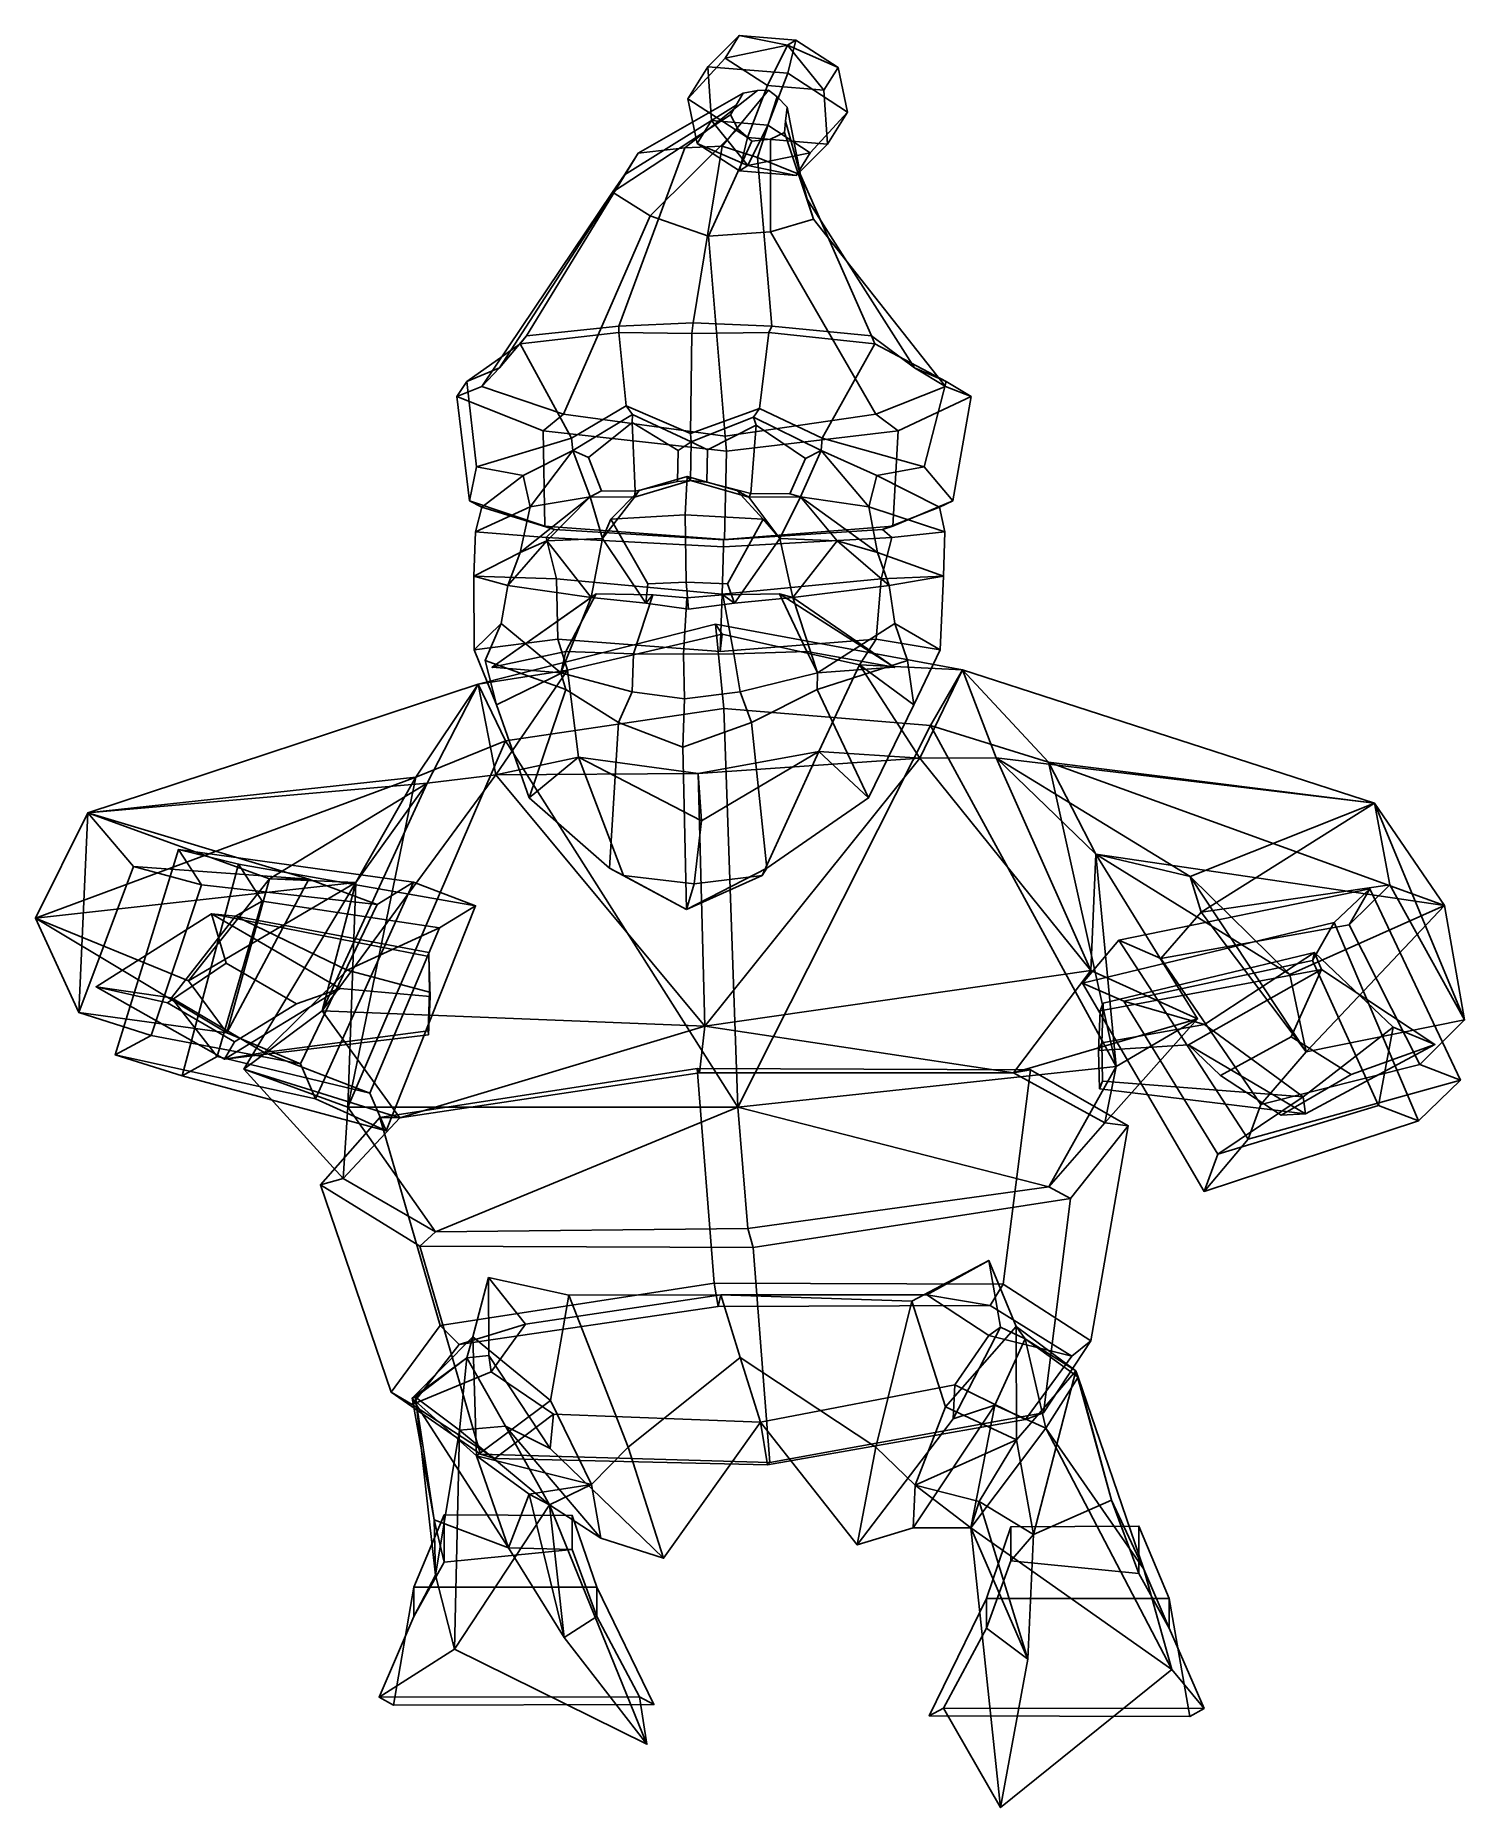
# Model space of a CAD drawing. Extents: x -190 to 191, y -180 to 292.
import ezdxf

# ---------------------------------------------------------------- set-up
doc = ezdxf.new("R2010")
doc.units = 0

msp = doc.modelspace()

# ---------------------------------------------------------------- linework, layer by layer
for p in [(-68.588181, 123.734978, 100.981934), (38.558422, 123.734947, 109.227936)]:
    msp.add_point(p)
for points in [[(-16.485807, 275.264557, -10.350306), (-6.52613, 286.107574, -5.259008), (-2.750013, 292.153656, -18.643955), (-11.145552, 283.815033, -29.279552)], [(-2.750013, 292.153656, -18.643955), (12.316326, 290.909241, -23.965483), (10.161469, 282.055145, -36.80526), (-11.145552, 283.815033, -29.279552)], [(-6.52613, 286.107574, -5.259008), (10.080648, 289.567993, -7.558569), (-2.750013, 292.153656, -18.643955)], [(4.764078, 278.817047, 2.804468), (10.080648, 289.567993, -7.558569), (-6.52613, 286.107574, -5.259008)], [(10.080648, 289.567993, -7.558569), (12.316326, 290.909241, -23.965483), (-2.750013, 292.153656, -18.643955)], [(4.764078, 278.817047, 2.804468), (19.830433, 277.572601, -2.517001), (10.080648, 289.567993, -7.558569)], [(10.080648, 289.567993, -7.558569), (23.60655, 283.618683, -15.901949), (12.316326, 290.909241, -23.965483)], [(19.830433, 277.572601, -2.517001), (23.60655, 283.618683, -15.901949), (10.080648, 289.567993, -7.558569)], [(23.60655, 283.618683, -15.901949), (26.128248, 271.744751, -25.401773), (10.161469, 282.055145, -36.80526), (12.316326, 290.909241, -23.965483)], [(-0.51902, 264.954163, 1.053153), (4.764078, 278.817047, 2.804468), (-6.52613, 286.107574, -5.259008), (-16.485807, 275.264557, -10.350306)], [(-16.485807, 275.264557, -10.350306), (-11.145552, 283.815033, -29.279552), (-10.187976, 269.436646, -33.235023), (-13.964092, 263.390564, -19.850073)], [(-10.187976, 269.436646, -33.235023), (-11.145552, 283.815033, -29.279552), (10.161469, 282.055145, -36.80526), (4.878365, 268.19223, -38.556549)], [(20.787991, 263.194244, -6.472525), (26.128248, 271.744751, -25.401773), (23.60655, 283.618683, -15.901949), (19.830433, 277.572601, -2.517001)], [(-0.51902, 264.954163, 1.053153), (20.787991, 263.194244, -6.472525), (19.830433, 277.572601, -2.517001), (4.764078, 278.817047, 2.804468)], [(16.168585, 260.901703, -30.493015), (4.878365, 268.19223, -38.556549), (10.161469, 282.055145, -36.80526), (26.128248, 271.744751, -25.401773)], [(-1.678452, 276.803223, -6.9691), (-3.543201, 273.55249, -9.311398), (-33.30032, 255.016174, 31.814571), (-29.674006, 260.812744, 43.505539)], [(2.109085, 277.448181, -5.532021), (-1.678452, 276.803223, -6.9691), (-29.674006, 260.812744, 43.505539), (-17.244303, 262.198517, 50.122219)], [(5.041794, 277.590668, -4.618195), (2.109085, 277.448181, -5.532021), (-17.244303, 262.198517, 50.122219), (-7.316545, 262.649231, 54.219414)], [(-0.51902, 264.954163, 1.053153), (-16.485807, 275.264557, -10.350306), (-13.964092, 263.390564, -19.850073), (-2.673885, 256.100037, -11.786597)], [(5.041794, 277.590668, -4.618195), (-7.316545, 262.649231, 54.219414), (2.079768, 259.611053, 51.825737), (7.329347, 275.75769, -4.98893)], [(7.329347, 275.75769, -4.98893), (2.079768, 259.611053, 51.825737), (13.598842, 255.018631, 47.320263), (10.011405, 273.017731, -5.752944)], [(-3.543201, 273.55249, -9.311398), (-5.126469, 270.955933, -11.209023), (-36.518196, 250.379593, 22.358332), (-33.30032, 255.016174, 31.814571)], [(-5.126469, 270.955933, -11.209023), (-3.118184, 267.266205, -12.69403), (-26.500452, 244.084686, 14.275056), (-36.518196, 250.379593, 22.358332)], [(-13.964092, 263.390564, -19.850073), (-10.187976, 269.436646, -33.235023), (-0.438233, 257.441284, -28.19346)], [(-0.438233, 257.441284, -28.19346), (-10.187976, 269.436646, -33.235023), (4.878365, 268.19223, -38.556549)], [(9.59922, 269.296631, -7.944125), (15.349551, 248.502075, 36.10331), (17.054497, 243.20636, 27.081041), (9.345819, 266.269409, -9.703398)], [(10.011405, 273.017731, -5.752944), (13.598842, 255.018631, 47.320263), (15.349551, 248.502075, 36.10331), (9.59922, 269.296631, -7.944125)], [(20.787991, 263.194244, -6.472525), (12.392468, 254.855606, -17.108067), (16.168585, 260.901703, -30.493015), (26.128248, 271.744751, -25.401773)], [(-3.118184, 267.266205, -12.69403), (0.607206, 264.012207, -13.447679), (-10.969497, 238.667969, 9.603601), (-26.500452, 244.084686, 14.275056)], [(-0.51902, 264.954163, 1.053153), (-2.673885, 256.100037, -11.786597), (12.392468, 254.855606, -17.108067), (20.787991, 263.194244, -6.472525)], [(-0.438233, 257.441284, -28.19346), (4.878365, 268.19223, -38.556549), (16.168585, 260.901703, -30.493015)], [(9.345819, 266.269409, -9.703398), (17.054497, 243.20636, 27.081041), (5.557801, 239.79216, 17.101156), (5.542129, 264.461761, -11.793054)], [(-66.661865, 203.544479, 47.815594), (-59.469555, 212.046097, 76.094162), (-29.674006, 260.812744, 43.505539), (-33.30032, 255.016174, 31.814571)], [(-59.469555, 212.046097, 76.094162), (-34.863342, 214.635681, 91.119293), (-17.244303, 262.198517, 50.122219), (-29.674006, 260.812744, 43.505539)], [(-15.061978, 215.554688, 100.280693), (-7.316545, 262.649231, 54.219414), (-17.244303, 262.198517, 50.122219), (-34.863342, 214.635681, 91.119293)], [(-15.061978, 215.554688, 100.280693), (5.908024, 214.635681, 94.25705), (2.079768, 259.611053, 51.825737), (-7.316545, 262.649231, 54.219414)], [(-2.673885, 256.100037, -11.786597), (-13.964092, 263.390564, -19.850073), (-0.438233, 257.441284, -28.19346)], [(5.542129, 264.461761, -11.793054), (5.557801, 239.79216, 17.101156), (-10.969497, 238.667969, 9.603601), (0.607206, 264.012207, -13.447679)], [(12.392468, 254.855606, -17.108067), (-0.438233, 257.441284, -28.19346), (16.168585, 260.901703, -30.493015)], [(-2.673885, 256.100037, -11.786597), (-0.438233, 257.441284, -28.19346), (12.392468, 254.855606, -17.108067)], [(32.523533, 212.046097, 83.173958), (13.598842, 255.018631, 47.320263), (2.079768, 259.611053, 51.825737), (5.908024, 214.635681, 94.25705)], [(-71.330154, 198.566422, 24.04748), (-66.661865, 203.544479, 47.815594), (-33.30032, 255.016174, 31.814571), (-36.518196, 250.379593, 22.358332)], [(-49.555218, 191.192535, 4.866914), (-71.330154, 198.566422, 24.04748), (-36.518196, 250.379593, 22.358332), (-26.500452, 244.084686, 14.275056)], [(43.958164, 203.544479, 56.328918), (15.349551, 248.502075, 36.10331), (13.598842, 255.018631, 47.320263), (32.523533, 212.046097, 83.173958)], [(52.208336, 198.566422, 33.555012), (17.054497, 243.20636, 27.081041), (15.349551, 248.502075, 36.10331), (43.958164, 203.544479, 56.328918)], [(-6.498913, 185.376129, -10.985657), (-49.555218, 191.192535, 4.866914), (-26.500452, 244.084686, 14.275056), (-10.969497, 238.667969, 9.603601)], [(33.624699, 191.192535, 11.268446), (5.557801, 239.79216, 17.101156), (17.054497, 243.20636, 27.081041), (52.208336, 198.566422, 33.555012)], [(-6.498913, 185.376129, -10.985657), (-10.969497, 238.667969, 9.603601), (5.557801, 239.79216, 17.101156), (33.624699, 191.192535, 11.268446)], [(-34.866055, 212.932709, 96.388008), (-34.863342, 214.635681, 91.119293), (-59.469555, 212.046097, 76.094162), (-61.132259, 209.92569, 80.970276)], [(-32.918354, 193.430649, 102.815521), (-34.866055, 212.932709, 96.388008), (-61.132259, 209.92569, 80.970276), (-47.489697, 184.826004, 90.970055)], [(-15.36896, 212.737045, 104.269531), (-15.061978, 215.554688, 100.280693), (-34.863342, 214.635681, 91.119293), (-34.866055, 212.932709, 96.388008)], [(-15.752565, 186.008087, 109.25399), (-15.36896, 212.737045, 104.269531), (-34.866055, 212.932709, 96.388008), (-32.918354, 193.430649, 102.815521)], [(-15.752565, 186.008087, 109.25399), (2.601018, 192.686081, 105.694839), (5.104516, 212.932709, 99.464149), (-15.36896, 212.737045, 104.269531)], [(-15.36896, 212.737045, 104.269531), (5.104516, 212.932709, 99.464149), (5.908024, 214.635681, 94.25705), (-15.061978, 215.554688, 100.280693)], [(2.601018, 192.686081, 105.694839), (19.306894, 184.826004, 96.110733), (33.420544, 209.92569, 88.247063), (5.104516, 212.932709, 99.464149)], [(5.104516, 212.932709, 99.464149), (33.420544, 209.92569, 88.247063), (32.523533, 212.046097, 83.173958), (5.908024, 214.635681, 94.25705)], [(-61.132259, 209.92569, 80.970276), (-59.469555, 212.046097, 76.094162), (-66.661865, 203.544479, 47.815594), (-75.350647, 199.876419, 48.971039)], [(-47.489697, 184.826004, 90.970055), (-61.132259, 209.92569, 80.970276), (-75.350647, 199.876419, 48.971039), (-72.810432, 177.171371, 70.459106)], [(19.306894, 184.826004, 96.110733), (46.56955, 177.171371, 79.646591), (52.367821, 199.876419, 58.800259), (33.420544, 209.92569, 88.247063)], [(33.420544, 209.92569, 88.247063), (52.367821, 199.876419, 58.800259), (43.958164, 203.544479, 56.328918), (32.523533, 212.046097, 83.173958)], [(-75.350647, 199.876419, 48.971039), (-66.661865, 203.544479, 47.815594), (-71.330154, 198.566422, 24.04748), (-77.989182, 195.881577, 22.315601)], [(52.367821, 199.876419, 58.800259), (59.053936, 195.881577, 32.86245), (52.208336, 198.566422, 33.555012), (43.958164, 203.544479, 56.328918)], [(-72.810432, 177.171371, 70.459106), (-75.350647, 199.876419, 48.971039), (-77.989182, 195.881577, 22.315601), (-74.620667, 168.101227, 32.398361)], [(-77.989182, 195.881577, 22.315601), (-71.330154, 198.566422, 24.04748), (-49.555218, 191.192535, 4.866914), (-55.010605, 186.758392, 1.306857)], [(59.053936, 195.881577, 32.86245), (39.560581, 186.758362, 8.585062), (33.624699, 191.192535, 11.268446), (52.208336, 198.566422, 33.555012)], [(46.56955, 177.171371, 79.646591), (54.182289, 168.101227, 42.311047), (59.053936, 195.881577, 32.86245), (52.367821, 199.876419, 58.800259)], [(-74.620667, 168.101227, 32.398361), (-77.989182, 195.881577, 22.315601), (-55.010605, 186.758392, 1.306857), (-54.57851, 161.31044, 7.74823)], [(54.182289, 168.101227, 42.311047), (38.147961, 161.31044, 14.884466), (39.560581, 186.758362, 8.585062), (59.053936, 195.881577, 32.86245)], [(-55.010605, 186.758392, 1.306857), (-49.555218, 191.192535, 4.866914), (-6.498913, 185.376129, -10.985657), (-6.193466, 181.299545, -14.954564)], [(-32.918354, 193.430649, 102.815521), (-47.489697, 184.826004, 90.970055), (-47.091164, 181.488129, 89.733078), (-31.215916, 191.14418, 101.817375)], [(-31.303814, 188.968414, 99.474037), (-31.215916, 191.14418, 101.817375), (-47.091164, 181.488129, 89.733078), (-42.950588, 179.650452, 90.071999)], [(-30.50367, 170.695068, 101.187302), (-31.303814, 188.968414, 99.474037), (-42.950588, 179.650452, 90.071999), (-39.457111, 170.726257, 95.133179)], [(-15.752565, 186.008087, 109.25399), (-32.918354, 193.430649, 102.815521), (-31.215916, 191.14418, 101.817375), (-15.546455, 183.788086, 106.575836)], [(-31.303814, 188.968414, 99.474037), (-19.03175, 181.513763, 103.588959), (-15.546455, 183.788086, 106.575836), (-31.215916, 191.14418, 101.817375)], [(-19.03175, 181.513763, 103.588959), (-31.303814, 188.968414, 99.474037), (-30.50367, 170.695068, 101.187302), (-19.223566, 173.244293, 106.08139)], [(-15.752565, 186.008087, 109.25399), (-15.546455, 183.788086, 106.575836), (1.071352, 190.399612, 104.447952), (2.601018, 192.686081, 105.694839)], [(1.789538, 188.294617, 101.941223), (1.071352, 190.399612, 104.447952), (-15.546455, 183.788086, 106.575836), (-11.190782, 181.653137, 104.354874)], [(39.560581, 186.758362, 8.585062), (-6.193466, 181.299545, -14.954564), (-6.498913, 185.376129, -10.985657), (33.624699, 191.192535, 11.268446)], [(2.601018, 192.686081, 105.694839), (1.071352, 190.399612, 104.447952), (19.102327, 181.488129, 94.827332), (19.306894, 184.826004, 96.110733)], [(1.789538, 188.294617, 101.941223), (14.910486, 179.352264, 91.94873), (19.102327, 181.488129, 94.827332), (1.071352, 190.399612, 104.447952)], [(-60.354076, 174.80542, 72.417297), (-47.091164, 181.488129, 89.733078), (-47.489697, 184.826004, 90.970055), (-72.810432, 177.171371, 70.459106)], [(-54.57851, 161.31044, 7.74823), (-55.010605, 186.758392, 1.306857), (-6.193466, 181.299545, -14.954564), (-6.675904, 157.822083, -8.685897)], [(-11.190782, 181.653137, 104.354874), (-11.40341, 173.058823, 107.117706), (0.341045, 170.027588, 103.028549), (1.789538, 188.294617, 101.941223)], [(38.147961, 161.31044, 14.884466), (-6.675904, 157.822083, -8.685897), (-6.193466, 181.299545, -14.954564), (39.560581, 186.758362, 8.585062)], [(0.341045, 170.027588, 103.028549), (10.696632, 169.920593, 97.230438), (14.910486, 179.352264, 91.94873), (1.789538, 188.294617, 101.941223)], [(33.960243, 174.80542, 79.675735), (46.56955, 177.171371, 79.646591), (19.306894, 184.826004, 96.110733), (19.102327, 181.488129, 94.827332)], [(-58.479401, 166.464355, 74.621994), (-47.091164, 181.488129, 89.733078), (-60.354076, 174.80542, 72.417297)], [(-42.483845, 169.19223, 96.254333), (-47.091164, 181.488129, 89.733078), (-58.479401, 166.464355, 74.621994)], [(-39.457111, 170.726257, 95.133179), (-42.950588, 179.650452, 90.071999), (-47.091164, 181.488129, 89.733078), (-42.483845, 169.19223, 96.254333)], [(-19.223566, 173.244293, 106.08139), (-15.783866, 173.538803, 109.660698), (-15.546455, 183.788086, 106.575836), (-19.03175, 181.513763, 103.588959)], [(-11.40341, 173.058823, 107.117706), (-11.190782, 181.653137, 104.354874), (-15.546455, 183.788086, 106.575836), (-15.783866, 173.538803, 109.660698)], [(10.696632, 169.920593, 97.230438), (13.55142, 169.19223, 100.566803), (19.102327, 181.488129, 94.827332), (14.910486, 179.352264, 91.94873)], [(13.55142, 169.19223, 100.566803), (31.770292, 166.464355, 81.567619), (19.102327, 181.488129, 94.827332)], [(31.770292, 166.464355, 81.567619), (33.960243, 174.80542, 79.675735), (19.102327, 181.488129, 94.827332)], [(-72.810432, 177.171371, 70.459106), (-74.620667, 168.101227, 32.398361), (-71.340134, 166.446945, 34.282185), (-60.354076, 174.80542, 72.417297)], [(-60.354076, 174.80542, 72.417297), (-71.340134, 166.446945, 34.282185), (-73.086082, 159.808105, 36.711155), (-58.479401, 166.464355, 74.621994)], [(33.960243, 174.80542, 79.675735), (31.770292, 166.464355, 81.567619), (52.005852, 159.808105, 46.338234), (50.652145, 166.446945, 43.670719)], [(46.56955, 177.171371, 79.646591), (33.960243, 174.80542, 79.675735), (50.652145, 166.446945, 43.670719), (54.182289, 168.101227, 42.311047)], [(-30.50367, 170.695068, 101.187302), (-39.457111, 170.726257, 95.133179), (-42.483845, 169.19223, 96.254333), (-30.671419, 169.036514, 103.809898)], [(-36.938995, 163.165527, 122.768188), (-29.437275, 170.867538, 120.577789), (-30.671419, 169.036514, 103.809898), (-39.234203, 158.031601, 105.225456)], [(-17.146051, 164.384995, 130.839767), (-16.660419, 174.607895, 124.529625), (-29.437275, 170.867538, 120.577789), (-36.938995, 163.165527, 122.768188)], [(-16.660419, 174.607895, 124.529625), (-15.783866, 173.538803, 109.660698), (-30.671419, 169.036514, 103.809898), (-29.437275, 170.867538, 120.577789)], [(-30.50367, 170.695068, 101.187302), (-30.671419, 169.036514, 103.809898), (-15.783866, 173.538803, 109.660698), (-19.223566, 173.244293, 106.08139)], [(-17.146051, 164.384995, 130.839767), (3.648875, 163.165527, 125.891846), (-3.429342, 170.867538, 122.579361), (-16.660419, 174.607895, 124.529625)], [(-16.660419, 174.607895, 124.529625), (-3.429342, 170.867538, 122.579361), (-0.176376, 169.036514, 106.156807), (-15.783866, 173.538803, 109.660698)], [(0.341045, 170.027588, 103.028549), (-11.40341, 173.058823, 107.117706), (-15.783866, 173.538803, 109.660698), (-0.176376, 169.036514, 106.156807)], [(3.648875, 163.165527, 125.891846), (8.068974, 158.031601, 108.865906), (-0.176376, 169.036514, 106.156807), (-3.429342, 170.867538, 122.579361)], [(-74.620667, 168.101227, 32.398361), (-54.57851, 161.31044, 7.74823), (-52.010033, 160.452469, 9.197155), (-71.340134, 166.446945, 34.282185)], [(-58.479401, 166.464355, 74.621994), (-73.086082, 159.808105, 36.711155), (-73.460846, 147.997192, 41.287388), (-61.163986, 154.360748, 76.625603)], [(-73.086082, 159.808105, 36.711155), (-71.340134, 166.446945, 34.282185), (-52.010033, 160.452469, 9.197155), (-54.244781, 158.341904, 7.098169)], [(-61.163986, 154.360748, 76.625603), (-42.483845, 169.19223, 96.254333), (-58.479401, 166.464355, 74.621994)], [(-54.072922, 157.395233, 101.014656), (-42.483845, 169.19223, 96.254333), (-61.163986, 154.360748, 76.625603)], [(-54.072922, 157.395233, 101.014656), (-39.234203, 158.031601, 105.225456), (-42.483845, 169.19223, 96.254333)], [(-39.234203, 158.031601, 105.225456), (-30.671419, 169.036514, 103.809898), (-42.483845, 169.19223, 96.254333)], [(0.341045, 170.027588, 103.028549), (-0.176376, 169.036514, 106.156807), (13.55142, 169.19223, 100.566803), (10.696632, 169.920593, 97.230438)], [(8.068974, 158.031601, 108.865906), (13.55142, 169.19223, 100.566803), (-0.176376, 169.036514, 106.156807)], [(23.377262, 157.395233, 106.975227), (13.55142, 169.19223, 100.566803), (8.068974, 158.031601, 108.865906)], [(23.377262, 157.395233, 106.975227), (34.116692, 154.360718, 83.958405), (13.55142, 169.19223, 100.566803)], [(34.116692, 154.360718, 83.958405), (31.770292, 166.464355, 81.567619), (13.55142, 169.19223, 100.566803)], [(31.770292, 166.464355, 81.567619), (34.116692, 154.360718, 83.958405), (51.675976, 147.997162, 50.917927), (52.005852, 159.808105, 46.338234)], [(54.182289, 168.101227, 42.311047), (50.652145, 166.446945, 43.670719), (35.388023, 160.452469, 15.923315), (38.147961, 161.31044, 14.884466)], [(52.005852, 159.808105, 46.338234), (37.917618, 158.341904, 14.190993), (35.388023, 160.452469, 15.923315), (50.652145, 166.446945, 43.670719)], [(-54.57851, 161.31044, 7.74823), (-6.675904, 157.822083, -8.685897), (-6.969421, 157.718796, -4.872029), (-52.010033, 160.452469, 9.197155)], [(-27.09771, 146.011047, 121.794609), (-36.938995, 163.165527, 122.768188), (-39.234203, 158.031601, 105.225456), (-27.632526, 140.851593, 109.219582)], [(-16.928146, 146.38324, 128.008377), (-17.146051, 164.384995, 130.839767), (-36.938995, 163.165527, 122.768188), (-27.09771, 146.011047, 121.794609)], [(-16.928146, 146.38324, 128.008377), (-5.927548, 146.011047, 123.423874), (3.648875, 163.165527, 125.891846), (-17.146051, 164.384995, 130.839767)], [(38.147961, 161.31044, 14.884466), (35.388023, 160.452469, 15.923315), (-6.969421, 157.718796, -4.872029), (-6.675904, 157.822083, -8.685897)], [(-5.927548, 146.011047, 123.423874), (-4.007243, 140.851593, 111.037788), (8.068974, 158.031601, 108.865906), (3.648875, 163.165527, 125.891846)], [(-73.460846, 147.997192, 41.287388), (-73.086082, 159.808105, 36.711155), (-54.244781, 158.341904, 7.098169), (-51.462837, 147.313812, 7.909588)], [(-64.410675, 145.488251, 77.526604), (-54.072922, 157.395233, 101.014656), (-61.163986, 154.360748, 76.625603)], [(-42.204208, 142.304993, 101.601295), (-54.072922, 157.395233, 101.014656), (-64.410675, 145.488251, 77.526604)], [(-54.244781, 158.341904, 7.098169), (-52.010033, 160.452469, 9.197155), (-6.969421, 157.718796, -4.872029), (-6.987471, 155.814148, -4.637506)], [(-51.462837, 147.313812, 7.909588), (-54.244781, 158.341904, 7.098169), (-6.987471, 155.814148, -4.637506), (-7.293035, 143.256683, -0.667142)], [(-42.204208, 142.304993, 101.601295), (-39.234203, 158.031601, 105.225456), (-54.072922, 157.395233, 101.014656)], [(-27.632526, 140.851593, 109.219582), (-39.234203, 158.031601, 105.225456), (-42.204208, 142.304993, 101.601295)], [(35.044277, 147.313797, 14.567182), (-7.293035, 143.256683, -0.667142), (-6.987471, 155.814148, -4.637506), (37.917618, 158.341904, 14.190993)], [(37.917618, 158.341904, 14.190993), (-6.987471, 155.814148, -4.637506), (-6.969421, 157.718796, -4.872029), (35.388023, 160.452469, 15.923315)], [(-4.007243, 140.851593, 111.037788), (11.558551, 142.304993, 105.738876), (8.068974, 158.031601, 108.865906)], [(11.558551, 142.304993, 105.738876), (23.377262, 157.395233, 106.975227), (8.068974, 158.031601, 108.865906)], [(11.558551, 142.304993, 105.738876), (37.187286, 145.488251, 85.345581), (23.377262, 157.395233, 106.975227)], [(37.187286, 145.488251, 85.345581), (34.116692, 154.360718, 83.958405), (23.377262, 157.395233, 106.975227)], [(51.675976, 147.997162, 50.917927), (35.044277, 147.313797, 14.567182), (37.917618, 158.341904, 14.190993), (52.005852, 159.808105, 46.338234)], [(-61.163986, 154.360748, 76.625603), (-73.460846, 147.997192, 41.287388), (-64.410675, 145.488251, 77.526604)], [(34.116692, 154.360718, 83.958405), (37.187286, 145.488251, 85.345581), (51.675976, 147.997162, 50.917927)], [(-66.229797, 135.438751, 79.54187), (-64.410675, 145.488251, 77.526604), (-73.460846, 147.997192, 41.287388), (-73.415359, 128.343887, 46.572121)], [(-73.415359, 128.343887, 46.572121), (-73.460846, 147.997192, 41.287388), (-51.462837, 147.313812, 7.909588), (-51.121853, 131.201889, 14.15309)], [(-51.121853, 131.201889, 14.15309), (-51.462837, 147.313812, 7.909588), (-7.293035, 143.256683, -0.667142), (-7.878724, 127.971474, 6.943161)], [(33.751965, 131.201889, 20.684984), (-7.878724, 127.971474, 6.943161), (-7.293035, 143.256683, -0.667142), (35.044277, 147.313797, 14.567182)], [(50.822395, 128.343887, 56.133469), (33.751965, 131.201889, 20.684984), (35.044277, 147.313797, 14.567182), (51.675976, 147.997162, 50.917927)], [(38.676613, 135.438751, 87.615471), (50.822395, 128.343887, 56.133469), (51.675976, 147.997162, 50.917927), (37.187286, 145.488251, 85.345581)], [(-49.004509, 127.948181, 121.141281), (-40.879219, 143.278595, 116.246239), (-68.588181, 123.734978, 100.981934)], [(-40.879219, 143.278595, 116.246239), (-42.204208, 142.304993, 101.601295), (-68.588181, 123.734978, 100.981934)], [(-68.588181, 123.734978, 100.981934), (-42.204208, 142.304993, 101.601295), (-50.334621, 122.285919, 111.53418)], [(-66.229797, 135.438751, 79.54187), (-50.334621, 122.285919, 111.53418), (-42.204208, 142.304993, 101.601295), (-64.410675, 145.488251, 77.526604)], [(-25.750889, 143.055862, 117.577354), (-40.879219, 143.278595, 116.246239), (-49.004509, 127.948181, 121.141281), (-30.94796, 127.341309, 131.771286)], [(-40.879219, 143.278595, 116.246239), (-25.750889, 143.055862, 117.577354), (-27.632526, 140.851593, 109.219582), (-42.204208, 142.304993, 101.601295)], [(-30.94796, 127.341309, 131.771286), (-17.620955, 127.265205, 133.531342), (-16.682344, 142.200272, 121.335289), (-25.750889, 143.055862, 117.577354)], [(-16.928146, 146.38324, 128.008377), (-27.09771, 146.011047, 121.794609), (-27.632526, 140.851593, 109.219582), (-16.32052, 139.246841, 116.633835)], [(-16.682344, 142.200272, 121.335289), (-16.32052, 139.246841, 116.633835), (-27.632526, 140.851593, 109.219582), (-25.750889, 143.055862, 117.577354)], [(-4.181573, 127.341309, 133.831223), (-7.145574, 143.055832, 119.009224), (-16.682344, 142.200272, 121.335289), (-17.620955, 127.265205, 133.531342)], [(-16.928146, 146.38324, 128.008377), (-16.32052, 139.246841, 116.633835), (-4.007243, 140.851593, 111.037788), (-5.927548, 146.011047, 123.423874)], [(-16.682344, 142.200272, 121.335289), (-7.145574, 143.055832, 119.009224), (-4.007243, 140.851593, 111.037788), (-16.32052, 139.246841, 116.633835)], [(-7.145574, 143.055832, 119.009224), (-4.181573, 127.341309, 133.831223), (15.288882, 127.948181, 126.089302), (8.008286, 143.278595, 120.008621)], [(8.008286, 143.278595, 120.008621), (11.558551, 142.304993, 105.738876), (-4.007243, 140.851593, 111.037788), (-7.145574, 143.055832, 119.009224)], [(15.288882, 127.948181, 126.089302), (38.558422, 123.734947, 109.227936), (8.008286, 143.278595, 120.008621)], [(8.008286, 143.278595, 120.008621), (38.558422, 123.734947, 109.227936), (11.558551, 142.304993, 105.738876)], [(38.676613, 135.438751, 87.615471), (37.187286, 145.488251, 85.345581), (11.558551, 142.304993, 105.738876), (18.073347, 122.285919, 116.798866)], [(38.558422, 123.734947, 109.227936), (18.073347, 122.285919, 116.798866), (11.558551, 142.304993, 105.738876)], [(-67.445969, 113.696251, 54.223175), (-70.468407, 125.574608, 84.482933), (-66.229797, 135.438751, 79.54187), (-73.415359, 128.343887, 46.572121)], [(-9.064426, 135.204926, -6.84698), (-6.844251, 112.697403, -57.90633), (-65.05883, 104.101624, -51.999722), (-72.323448, 119.253632, -7.756098)], [(-9.064426, 135.204926, -6.84698), (-72.323448, 119.253632, -7.756098), (-48.519485, 122.98764, 26.879608), (-7.307779, 132.568924, 5.117648)], [(-66.229797, 135.438751, 79.54187), (-70.468407, 125.574608, 84.482933), (-48.971802, 117.845268, 103.025139), (-50.334621, 122.285919, 111.53418)], [(-48.519485, 122.98764, 26.879608), (-51.121853, 131.201889, 14.15309), (-7.878724, 127.971474, 6.943161), (-7.307779, 132.568924, 5.117648)], [(-9.064426, 135.204926, -6.84698), (56.717133, 123.032654, -7.08414), (48.243851, 108.196487, -49.478008), (-6.844251, 112.697403, -57.90633)], [(-7.307779, 132.568924, 5.117648), (29.336107, 124.334335, 29.920103), (56.717133, 123.032654, -7.08414), (-9.064426, 135.204926, -6.84698)], [(29.336107, 124.334335, 29.920103), (-7.307779, 132.568924, 5.117648), (-7.878724, 127.971474, 6.943161), (33.751965, 131.201889, 20.684984)], [(38.676613, 135.438751, 87.615471), (18.073347, 122.285919, 116.798866), (18.028576, 117.845268, 108.181488), (42.109264, 125.574608, 93.146919)], [(43.752575, 113.696251, 62.781025), (50.822395, 128.343887, 56.133469), (38.676613, 135.438751, 87.615471), (42.109264, 125.574608, 93.146919)], [(-67.445969, 113.696251, 54.223175), (-73.415359, 128.343887, 46.572121), (-51.121853, 131.201889, 14.15309), (-48.519485, 122.98764, 26.879608)], [(-50.334621, 122.285919, 111.53418), (-49.004509, 127.948181, 121.141281), (-68.588181, 123.734978, 100.981934)], [(-30.94796, 127.341309, 131.771286), (-49.004509, 127.948181, 121.141281), (-50.334621, 122.285919, 111.53418), (-31.3349, 117.150772, 123.311844)], [(-4.181573, 127.341309, 133.831223), (-2.504779, 117.150772, 125.530609), (18.073347, 122.285919, 116.798866), (15.288882, 127.948181, 126.089302)], [(18.073347, 122.285919, 116.798866), (38.558422, 123.734947, 109.227936), (15.288882, 127.948181, 126.089302)], [(43.752575, 113.696251, 62.781025), (29.336107, 124.334335, 29.920103), (33.751965, 131.201889, 20.684984), (50.822395, 128.343887, 56.133469)], [(-72.323448, 119.253632, -7.756098), (-67.592903, 95.099121, 46.816879), (-48.519485, 122.98764, 26.879608)], [(-48.971802, 117.845268, 103.025139), (-70.468407, 125.574608, 84.482933), (-67.445969, 113.696251, 54.223175), (-58.721783, 88.966705, 76.567657)], [(-67.592903, 95.099121, 46.816879), (-45.618919, 99.728104, 57.156609), (-48.519485, 122.98764, 26.879608)], [(-58.721783, 88.966705, 76.567657), (-67.445969, 113.696251, 54.223175), (-48.519485, 122.98764, 26.879608), (-45.618919, 99.728104, 57.156609)], [(-17.620955, 127.265205, 133.531342), (-30.94796, 127.341309, 131.771286), (-31.3349, 117.150772, 123.311844), (-17.38797, 115.307487, 130.503983)], [(-17.620955, 127.265205, 133.531342), (-17.38797, 115.307487, 130.503983), (-2.504779, 117.150772, 125.530609), (-4.181573, 127.341309, 133.831223)], [(18.028576, 117.845268, 108.181488), (31.712103, 88.966705, 83.527458), (43.752575, 113.696251, 62.781025), (42.109264, 125.574608, 93.146919)], [(31.712103, 88.966705, 83.527458), (18.479012, 101.262238, 60.620228), (29.336107, 124.334335, 29.920103), (43.752575, 113.696251, 62.781025)], [(45.423225, 99.488564, 49.522144), (29.336107, 124.334335, 29.920103), (18.479012, 101.262238, 60.620228)], [(56.717133, 123.032654, -7.08414), (29.336107, 124.334335, 29.920103), (45.423225, 99.488564, 49.522144)], [(65.744217, 99.542976, 35.778839), (56.717133, 123.032654, -7.08414), (45.423225, 99.488564, 49.522144)], [(79.689476, 98.474342, -39.714062), (48.243851, 108.196487, -49.478008), (56.717133, 123.032654, -7.08414)], [(65.744217, 99.542976, 35.778839), (166.597595, 87.522644, 41.817268), (56.717133, 123.032654, -7.08414)], [(79.689476, 98.474342, -39.714062), (56.717133, 123.032654, -7.08414), (166.597595, 87.522644, 41.817268)], [(-85.921753, 92.819427, 33.070652), (-72.323448, 119.253632, -7.756098), (-176.361771, 84.942284, 21.193136)], [(-88.959335, 94.441292, -42.522224), (-176.361771, 84.942284, 21.193136), (-72.323448, 119.253632, -7.756098)], [(-88.959335, 94.441292, -42.522224), (-72.323448, 119.253632, -7.756098), (-65.05883, 104.101624, -51.999722)], [(-85.921753, 92.819427, 33.070652), (-67.592903, 95.099121, 46.816879), (-72.323448, 119.253632, -7.756098)], [(-34.899532, 109.046043, 126.779137), (-31.3349, 117.150772, 123.311844), (-50.334621, 122.285919, 111.53418), (-48.971802, 117.845268, 103.025139)], [(0.487329, 109.046043, 129.502518), (18.028576, 117.845268, 108.181488), (18.073347, 122.285919, 116.798866), (-2.504779, 117.150772, 125.530609)], [(-37.317558, 70.169388, 115.309639), (-34.899532, 109.046043, 126.779137), (-48.971802, 117.845268, 103.025139), (-58.721783, 88.966705, 76.567657)], [(-17.818371, 102.388939, 136.096527), (-17.38797, 115.307487, 130.503983), (-31.3349, 117.150772, 123.311844), (-34.899532, 109.046043, 126.779137)], [(-17.818371, 102.388939, 136.096527), (0.487329, 109.046043, 129.502518), (-2.504779, 117.150772, 125.530609), (-17.38797, 115.307487, 130.503983)], [(4.631875, 70.169388, 118.538071), (31.712103, 88.966705, 83.527458), (18.028576, 117.845268, 108.181488), (0.487329, 109.046043, 129.502518)], [(-3.14786, 6.492843, -110.376633), (-65.05883, 104.101624, -51.999722), (-6.844251, 112.697403, -57.90633)], [(-16.768806, 59.155895, 122.458733), (-17.818371, 102.388939, 136.096527), (-34.899532, 109.046043, 126.779137), (-37.317558, 70.169388, 115.309639)], [(-16.768806, 59.155895, 122.458733), (4.631875, 70.169388, 118.538071), (0.487329, 109.046043, 129.502518), (-17.818371, 102.388939, 136.096527)], [(-3.14786, 6.492843, -110.376633), (-6.844251, 112.697403, -57.90633), (48.243851, 108.196487, -49.478008)], [(-107.045639, 6.476397, -78.082779), (-65.05883, 104.101624, -51.999722), (-3.14786, 6.492843, -110.376633)], [(-107.045639, 6.476397, -78.082779), (-88.959335, 94.441292, -42.522224), (-65.05883, 104.101624, -51.999722)], [(97.746277, 17.28809, -71.528702), (-3.14786, 6.492843, -110.376633), (48.243851, 108.196487, -49.478008)], [(97.746277, 17.28809, -71.528702), (48.243851, 108.196487, -49.478008), (79.689476, 98.474342, -39.714062)], [(-13.717264, 95.442169, 52.961575), (-45.618919, 99.728104, 57.156609), (-67.592903, 95.099121, 46.816879)], [(-37.317558, 70.169388, 115.309639), (-58.721783, 88.966705, 76.567657), (-45.618919, 99.728104, 57.156609), (-33.574169, 68.213181, 99.240776)], [(-33.574169, 68.213181, 99.240776), (-45.618919, 99.728104, 57.156609), (-12.784242, 82.795059, 70.68428), (-14.778588, 66.005569, 96.598328)], [(-12.784242, 82.795059, 70.68428), (-45.618919, 99.728104, 57.156609), (-13.717264, 95.442169, 52.961575)], [(3.39132, 68.213181, 102.08564), (-14.778588, 66.005569, 96.598328), (-12.784242, 82.795059, 70.68428), (18.479012, 101.262238, 60.620228)], [(-12.784242, 82.795059, 70.68428), (-13.717264, 95.442169, 52.961575), (18.479012, 101.262238, 60.620228)], [(-13.717264, 95.442169, 52.961575), (45.423225, 99.488564, 49.522144), (18.479012, 101.262238, 60.620228)], [(-11.936422, 28.079865, 117.768265), (45.423225, 99.488564, 49.522144), (-13.717264, 95.442169, 52.961575)], [(-11.936422, 28.079865, 117.768265), (90.916153, 42.917534, 87.996124), (45.423225, 99.488564, 49.522144)], [(4.631875, 70.169388, 118.538071), (3.39132, 68.213181, 102.08564), (18.479012, 101.262238, 60.620228), (31.712103, 88.966705, 83.527458)], [(90.916153, 42.917534, 87.996124), (65.744217, 99.542976, 35.778839), (45.423225, 99.488564, 49.522144)], [(90.916153, 42.917534, 87.996124), (92.302956, 73.879021, -3.78782), (65.744217, 99.542976, 35.778839)], [(92.302956, 73.879021, -3.78782), (117.400185, 67.954865, 52.13633), (65.744217, 99.542976, 35.778839)], [(65.744217, 99.542976, 35.778839), (117.400185, 67.954865, 52.13633), (166.597595, 87.522644, 41.817268)], [(-11.936422, 28.079865, 117.768265), (-67.592903, 95.099121, 46.816879), (-113.875763, 32.105839, 81.442047)], [(-113.875763, 32.105839, 81.442047), (-67.592903, 95.099121, 46.816879), (-85.921753, 92.819427, 33.070652)], [(-11.936422, 28.079865, 117.768265), (-13.717264, 95.442169, 52.961575), (-67.592903, 95.099121, 46.816879)], [(97.746277, 17.28809, -71.528702), (79.689476, 98.474342, -39.714062), (92.302956, 73.879021, -3.78782)], [(79.689476, 98.474342, -39.714062), (166.597595, 87.522644, 41.817268), (185.215866, 60.18346, 14.050455)], [(92.302956, 73.879021, -3.78782), (79.689476, 98.474342, -39.714062), (185.215866, 60.18346, 14.050455)], [(-88.959335, 94.441292, -42.522224), (-190.340546, 56.865894, -7.974724), (-176.361771, 84.942284, 21.193136)], [(-104.907707, 66.321693, -9.703355), (-190.340546, 56.865894, -7.974724), (-88.959335, 94.441292, -42.522224)], [(-85.921753, 92.819427, 33.070652), (-176.361771, 84.942284, 21.193136), (-127.979416, 67.327843, 36.556629)], [(-104.907707, 66.321693, -9.703355), (-85.921753, 92.819427, 33.070652), (-127.979416, 67.327843, 36.556629)], [(-113.875763, 32.105839, 81.442047), (-85.921753, 92.819427, 33.070652), (-104.907707, 66.321693, -9.703355)], [(-107.045639, 6.476397, -78.082779), (-104.907707, 66.321693, -9.703355), (-88.959335, 94.441292, -42.522224)], [(120.371834, 58.470901, 70.068047), (166.597595, 87.522644, 41.817268), (117.400185, 67.954865, 52.13633)], [(120.371834, 58.470901, 70.068047), (170.635513, 65.734627, 90.645363), (166.597595, 87.522644, 41.817268)], [(190.565964, 29.734797, 81.533478), (185.215866, 60.18346, 14.050455), (166.597595, 87.522644, 41.817268)], [(190.565964, 29.734797, 81.533478), (166.597595, 87.522644, 41.817268), (170.635513, 65.734627, 90.645363)], [(-178.784836, 31.686735, 71.952271), (-176.361771, 84.942284, 21.193136), (-190.340546, 56.865894, -7.974724)], [(-178.784836, 31.686735, 71.952271), (-164.212204, 70.615799, 72.777252), (-176.361771, 84.942284, 21.193136)], [(-117.49485, 67.21286, 44.185463), (-127.979416, 67.327843, 36.556629), (-176.361771, 84.942284, 21.193136)], [(-117.49485, 67.21286, 44.185463), (-176.361771, 84.942284, 21.193136), (-164.212204, 70.615799, 72.777252)], [(-151.252731, 14.797405, 136.165436), (-136.196152, 71.280273, 140.010437), (-152.176147, 75.171776, 110.914246), (-169.05983, 20.374046, 107.596283)], [(-169.05983, 20.374046, 107.596283), (-152.176147, 75.171776, 110.914246), (-146.11116, 65.718964, 105.006866), (-159.53508, 25.555702, 103.198563)], [(-89.550995, 66.460526, 71.5756), (-152.176147, 75.171776, 110.914246), (-136.196152, 71.280273, 140.010437), (-73.022079, 60.143009, 100.723824)], [(-89.550995, 66.460526, 71.5756), (-99.301125, 60.469707, 75.910164), (-146.11116, 65.718964, 105.006866), (-152.176147, 75.171776, 110.914246)], [(-151.252731, 14.797405, 136.165436), (-141.884186, 19.933865, 131.849503), (-129.910736, 61.336224, 133.852386), (-136.196152, 71.280273, 140.010437)], [(-73.022079, 60.143009, 100.723824), (-136.196152, 71.280273, 140.010437), (-129.910736, 61.336224, 133.852386), (-82.618546, 54.286591, 104.999794)], [(90.916153, 42.917534, 87.996124), (119.395981, 29.974691, 0.115197), (92.302956, 73.879021, -3.78782)], [(119.395981, 29.974691, 0.115197), (97.746277, 17.28809, -71.528702), (92.302956, 73.879021, -3.78782)], [(143.977432, 41.844872, 21.370272), (117.400185, 67.954865, 52.13633), (92.302956, 73.879021, -3.78782)], [(143.977432, 41.844872, 21.370272), (92.302956, 73.879021, -3.78782), (185.215866, 60.18346, 14.050455)], [(-149.5439, 40.164749, 3.601768), (-190.340546, 56.865894, -7.974724), (-104.907707, 66.321693, -9.703355)], [(-159.53508, 25.555702, 103.198563), (-146.11116, 65.718964, 105.006866), (-164.212204, 70.615799, 72.777252), (-178.784836, 31.686735, 71.952271)], [(-164.212204, 70.615799, 72.777252), (-146.11116, 65.718964, 105.006866), (-99.301125, 60.469707, 75.910164), (-117.49485, 67.21286, 44.185463)], [(-149.5439, 40.164749, 3.601768), (-104.907707, 66.321693, -9.703355), (-127.979416, 67.327843, 36.556629)], [(-139.330215, 26.316181, 47.197102), (-149.5439, 40.164749, 3.601768), (-127.979416, 67.327843, 36.556629)], [(-139.330215, 26.316181, 47.197102), (-127.979416, 67.327843, 36.556629), (-117.49485, 67.21286, 44.185463)], [(-117.49485, 67.21286, 44.185463), (-99.301125, 60.469707, 75.910164), (-119.697449, 18.001001, 77.683609), (-139.330215, 26.316181, 47.197102)], [(-113.875763, 32.105839, 81.442047), (-104.907707, 66.321693, -9.703355), (-134.762634, 16.556746, -8.018795)], [(-134.762634, 16.556746, -8.018795), (-104.907707, 66.321693, -9.703355), (-107.045639, 6.476397, -78.082779)], [(-115.683075, 8.715169, 73.0355), (-119.697449, 18.001001, 77.683609), (-99.301125, 60.469707, 75.910164), (-89.550995, 66.460526, 71.5756)], [(-115.683075, 8.715169, 73.0355), (-89.550995, 66.460526, 71.5756), (-73.022079, 60.143009, 100.723824), (-96.858482, 0.147377, 101.369751)], [(-16.768806, 59.155895, 122.458733), (-37.317558, 70.169388, 115.309639), (-33.574169, 68.213181, 99.240776)], [(-16.768806, 59.155895, 122.458733), (-33.574169, 68.213181, 99.240776), (-14.778588, 66.005569, 96.598328)], [(-16.768806, 59.155895, 122.458733), (3.39132, 68.213181, 102.08564), (4.631875, 70.169388, 118.538071)], [(-16.768806, 59.155895, 122.458733), (-14.778588, 66.005569, 96.598328), (3.39132, 68.213181, 102.08564)], [(148.381775, 21.211344, 63.18552), (117.400185, 67.954865, 52.13633), (143.977432, 41.844872, 21.370272)], [(148.381775, 21.211344, 63.18552), (120.371834, 58.470901, 70.068047), (117.400185, 67.954865, 52.13633)], [(98.415009, 50.9673, 101.390862), (88.734894, 39.482117, 131.674805), (155.828796, 55.654503, 161.092499), (165.35289, 64.674995, 130.586517)], [(98.415009, 50.9673, 101.390862), (165.35289, 64.674995, 130.586517), (159.785522, 55.109627, 124.415611), (109.617706, 46.071278, 103.083069)], [(170.635513, 65.734627, 90.645363), (120.371834, 58.470901, 70.068047), (109.617706, 46.071278, 103.083069), (159.785522, 55.109627, 124.415611)], [(178.330826, 2.803298, 146.309311), (189.474808, 13.689194, 116.264473), (165.35289, 64.674995, 130.586517), (155.828796, 55.654503, 161.092499)], [(178.602402, 17.830294, 114.350952), (190.565964, 29.734797, 81.533478), (170.635513, 65.734627, 90.645363), (159.785522, 55.109627, 124.415611)], [(189.474808, 13.689194, 116.264473), (178.602402, 17.830294, 114.350952), (159.785522, 55.109627, 124.415611), (165.35289, 64.674995, 130.586517)], [(-139.330215, 26.316181, 47.197102), (-178.784836, 31.686735, 71.952271), (-190.340546, 56.865894, -7.974724)], [(-139.330215, 26.316181, 47.197102), (-190.340546, 56.865894, -7.974724), (-149.5439, 40.164749, 3.601768)], [(-174.166702, 38.57132, 156.582169), (-143.450089, 57.98288, 156.921295), (-137.007477, 57.409184, 121.603394), (-154.100388, 35.60017, 121.168587)], [(-155.118423, 34.274082, 215.290329), (-139.531509, 44.843166, 226.537186), (-143.450089, 57.98288, 156.921295), (-174.166702, 38.57132, 156.582169)], [(-154.100388, 35.60017, 121.168587), (-137.007477, 57.409184, 121.603394), (-129.910736, 61.336224, 133.852386), (-141.884186, 19.933865, 131.849503)], [(-120.797928, 34.026588, 226.534836), (-109.152077, 38.071796, 171.456696), (-143.450089, 57.98288, 156.921295), (-139.531509, 44.843166, 226.537186)], [(-85.445961, 46.627785, 171.786072), (-85.483322, 47.731224, 158.500549), (-137.007477, 57.409184, 121.603394), (-143.450089, 57.98288, 156.921295)], [(-85.114555, 35.997028, 171.596436), (-85.445961, 46.627785, 171.786072), (-143.450089, 57.98288, 156.921295), (-109.152077, 38.071796, 171.456696)], [(-107.272217, 42.976475, 114.966026), (-82.618546, 54.286591, 104.999794), (-129.910736, 61.336224, 133.852386), (-137.007477, 57.409184, 121.603394)], [(-85.280388, 37.103168, 158.292603), (-107.272217, 42.976475, 114.966026), (-137.007477, 57.409184, 121.603394), (-85.483322, 47.731224, 158.500549)], [(-96.858482, 0.147377, 101.369751), (-73.022079, 60.143009, 100.723824), (-82.618546, 54.286591, 104.999794), (-101.207222, 10.169728, 106.396004)], [(120.371834, 58.470901, 70.068047), (148.381775, 21.211344, 63.18552), (136.235367, 7.184064, 94.996902), (109.617706, 46.071278, 103.083069)], [(148.381775, 21.211344, 63.18552), (143.977432, 41.844872, 21.370272), (185.215866, 60.18346, 14.050455)], [(148.381775, 21.211344, 63.18552), (185.215866, 60.18346, 14.050455), (190.565964, 29.734797, 81.533478)], [(-129.360977, 21.020016, 115.418495), (-101.207222, 10.169728, 106.396004), (-82.618546, 54.286591, 104.999794), (-107.272217, 42.976475, 114.966026)], [(88.734894, 39.482117, 131.674805), (99.756783, 34.701519, 133.35585), (150.074783, 45.600189, 154.639984), (155.828796, 55.654503, 161.092499)], [(178.330826, 2.803298, 146.309311), (155.828796, 55.654503, 161.092499), (150.074783, 45.600189, 154.639984), (167.632507, 6.914535, 144.442596)], [(-85.114555, 35.997028, 171.596436), (-85.280388, 37.103168, 158.292603), (-85.483322, 47.731224, 158.500549), (-85.445961, 46.627785, 171.786072)], [(132.872391, -2.045599, 89.736046), (121.148819, -15.990003, 119.272385), (88.734894, 39.482117, 131.674805), (98.415009, 50.9673, 101.390862)], [(93.486412, 32.184513, 179.138519), (152.394852, 43.199924, 168.448212), (150.532883, 47.667465, 134.491943), (94.280258, 34.227146, 166.01387)], [(93.884483, 23.648815, 164.851913), (94.280258, 34.227146, 166.01387), (150.532883, 47.667465, 134.491943), (121.252602, 28.524561, 130.420914)], [(132.872391, -2.045599, 89.736046), (98.415009, 50.9673, 101.390862), (109.617706, 46.071278, 103.083069), (136.235367, 7.184064, 94.996902)], [(121.252602, 28.524561, 130.420914), (150.532883, 47.667465, 134.491943), (150.074783, 45.600189, 154.639984), (99.756783, 34.701519, 133.35585)], [(171.513107, 27.761238, 133.459061), (167.632507, 6.914535, 144.442596), (150.074783, 45.600189, 154.639984), (150.532883, 47.667465, 134.491943)], [(182.683426, 23.14595, 168.026627), (171.513107, 27.761238, 133.459061), (150.532883, 47.667465, 134.491943), (152.394852, 43.199924, 168.448212)], [(-137.295578, 23.877451, 226.889618), (-120.797928, 34.026588, 226.534836), (-139.531509, 44.843166, 226.537186), (-155.118423, 34.274082, 215.290329)], [(-85.63102, 26.840395, 158.148499), (-129.360977, 21.020016, 115.418495), (-107.272217, 42.976475, 114.966026), (-85.280388, 37.103168, 158.292603)], [(70.324188, 15.628243, 104.0196), (90.916153, 42.917534, 87.996124), (-11.936422, 28.079865, 117.768265)], [(70.324188, 15.628243, 104.0196), (119.395981, 29.974691, 0.115197), (90.916153, 42.917534, 87.996124)], [(92.961395, 21.605215, 177.987686), (116.989761, 23.119272, 179.316605), (152.394852, 43.199924, 168.448212), (93.486412, 32.184513, 179.138519)], [(125.481705, 14.901686, 234.405029), (144.379303, 25.247221, 236.368713), (152.394852, 43.199924, 168.448212), (116.989761, 23.119272, 179.316605)], [(160.348114, 15.140437, 225.066895), (182.683426, 23.14595, 168.026627), (152.394852, 43.199924, 168.448212), (144.379303, 25.247221, 236.368713)], [(-139.955414, 19.255247, 156.007645), (-174.166702, 38.57132, 156.582169), (-154.100388, 35.60017, 121.168587), (-129.360977, 21.020016, 115.418495)], [(-137.295578, 23.877451, 226.889618), (-155.118423, 34.274082, 215.290329), (-174.166702, 38.57132, 156.582169), (-139.955414, 19.255247, 156.007645)], [(-137.295578, 23.877451, 226.889618), (-139.955414, 19.255247, 156.007645), (-109.152077, 38.071796, 171.456696), (-120.797928, 34.026588, 226.534836)], [(-85.581741, 25.733484, 171.474655), (-85.114555, 35.997028, 171.596436), (-109.152077, 38.071796, 171.456696), (-139.955414, 19.255247, 156.007645)], [(121.148819, -15.990003, 119.272385), (124.795815, -6.026908, 124.957077), (99.756783, 34.701519, 133.35585), (88.734894, 39.482117, 131.674805)], [(-129.360977, 21.020016, 115.418495), (-154.100388, 35.60017, 121.168587), (-141.884186, 19.933865, 131.849503), (-101.207222, 10.169728, 106.396004)], [(-85.581741, 25.733484, 171.474655), (-85.63102, 26.840395, 158.148499), (-85.280388, 37.103168, 158.292603), (-85.114555, 35.997028, 171.596436)], [(92.961395, 21.605215, 177.987686), (93.486412, 32.184513, 179.138519), (94.280258, 34.227146, 166.01387), (93.884483, 23.648815, 164.851913)], [(147.521088, 9.192658, 129.922531), (121.252602, 28.524561, 130.420914), (99.756783, 34.701519, 133.35585), (124.795815, -6.026908, 124.957077)], [(-139.330215, 26.316181, 47.197102), (-119.697449, 18.001001, 77.683609), (-159.53508, 25.555702, 103.198563), (-178.784836, 31.686735, 71.952271)], [(-93.23214, 3.643566, 97.445137), (-113.875763, 32.105839, 81.442047), (-134.762634, 16.556746, -8.018795)], [(-93.23214, 3.643566, 97.445137), (-11.936422, 28.079865, 117.768265), (-113.875763, 32.105839, 81.442047)], [(70.324188, 15.628243, 104.0196), (94.656296, 2.287243, 16.822424), (119.395981, 29.974691, 0.115197)], [(94.044456, 13.417206, 163.815475), (93.884483, 23.648815, 164.851913), (121.252602, 28.524561, 130.420914), (147.521088, 9.192658, 129.922531)], [(94.656296, 2.287243, 16.822424), (97.746277, 17.28809, -71.528702), (119.395981, 29.974691, 0.115197)], [(148.381775, 21.211344, 63.18552), (190.565964, 29.734797, 81.533478), (178.602402, 17.830294, 114.350952), (136.235367, 7.184064, 94.996902)], [(-115.683075, 8.715169, 73.0355), (-169.05983, 20.374046, 107.596283), (-159.53508, 25.555702, 103.198563), (-119.697449, 18.001001, 77.683609)], [(-85.581741, 25.733484, 171.474655), (-139.955414, 19.255247, 156.007645), (-129.360977, 21.020016, 115.418495), (-85.63102, 26.840395, 158.148499)], [(-93.23214, 3.643566, 97.445137), (-13.307405, 15.618941, 135.994278), (-11.936422, 28.079865, 117.768265)], [(70.324188, 15.628243, 104.0196), (-11.936422, 28.079865, 117.768265), (-13.307405, 15.618941, 135.994278)], [(93.236397, 11.368503, 176.979614), (92.961395, 21.605215, 177.987686), (93.884483, 23.648815, 164.851913), (94.044456, 13.417206, 163.815475)], [(147.521088, 9.192658, 129.922531), (124.795815, -6.026908, 124.957077), (167.632507, 6.914535, 144.442596), (171.513107, 27.761238, 133.459061)], [(141.725067, 4.368595, 234.737656), (160.348114, 15.140437, 225.066895), (144.379303, 25.247221, 236.368713), (125.481705, 14.901686, 234.405029)], [(148.212585, 4.729302, 163.911728), (147.521088, 9.192658, 129.922531), (171.513107, 27.761238, 133.459061), (182.683426, 23.14595, 168.026627)], [(-115.683075, 8.715169, 73.0355), (-96.858482, 0.147377, 101.369751), (-151.252731, 14.797405, 136.165436), (-169.05983, 20.374046, 107.596283)], [(-96.858482, 0.147377, 101.369751), (-101.207222, 10.169728, 106.396004), (-141.884186, 19.933865, 131.849503), (-151.252731, 14.797405, 136.165436)], [(93.236397, 11.368503, 176.979614), (148.212585, 4.729302, 163.911728), (116.989761, 23.119272, 179.316605), (92.961395, 21.605215, 177.987686)], [(141.725067, 4.368595, 234.737656), (125.481705, 14.901686, 234.405029), (116.989761, 23.119272, 179.316605), (148.212585, 4.729302, 163.911728)], [(141.725067, 4.368595, 234.737656), (148.212585, 4.729302, 163.911728), (182.683426, 23.14595, 168.026627), (160.348114, 15.140437, 225.066895)], [(-93.23214, 3.643566, 97.445137), (-134.762634, 16.556746, -8.018795), (-108.338509, -12.587306, 8.662648)], [(-108.338509, -12.587306, 8.662648), (-134.762634, 16.556746, -8.018795), (-107.045639, 6.476397, -78.082779)], [(-9.455982, -40.472363, 158.069321), (-13.966896, 16.809544, 150.590515), (-98.584663, 3.713038, 107.256683), (-82.467949, -51.708069, 115.074036)], [(-13.966896, 16.809544, 150.590515), (-13.307405, 15.618941, 135.994278), (-93.23214, 3.643566, 97.445137), (-98.584663, 3.713038, 107.256683)], [(-9.455982, -40.472363, 158.069321), (67.583664, -40.712963, 121.105659), (74.836761, 16.420572, 114.227699), (-13.966896, 16.809544, 150.590515)], [(-13.966896, 16.809544, 150.590515), (74.836761, 16.420572, 114.227699), (70.324188, 15.628243, 104.0196), (-13.307405, 15.618941, 135.994278)], [(79.806183, -14.765065, -76.848404), (-3.14786, 6.492843, -110.376633), (97.746277, 17.28809, -71.528702)], [(74.836761, 16.420572, 114.227699), (67.583664, -40.712963, 121.105659), (90.93235, -55.819061, 23.998215), (100.918381, 1.514732, 17.23011)], [(100.918381, 1.514732, 17.23011), (94.656296, 2.287243, 16.822424), (70.324188, 15.628243, 104.0196), (74.836761, 16.420572, 114.227699)], [(94.656296, 2.287243, 16.822424), (79.806183, -14.765065, -76.848404), (97.746277, 17.28809, -71.528702)], [(132.872391, -2.045599, 89.736046), (136.235367, 7.184064, 94.996902), (178.602402, 17.830294, 114.350952), (189.474808, 13.689194, 116.264473)], [(93.236397, 11.368503, 176.979614), (94.044456, 13.417206, 163.815475), (147.521088, 9.192658, 129.922531), (148.212585, 4.729302, 163.911728)], [(132.872391, -2.045599, 89.736046), (189.474808, 13.689194, 116.264473), (178.330826, 2.803298, 146.309311), (121.148819, -15.990003, 119.272385)], [(-108.338509, -12.587306, 8.662648), (-107.045639, 6.476397, -78.082779), (-83.750145, -26.749743, -83.422874)], [(-83.750145, -26.749743, -83.422874), (-107.045639, 6.476397, -78.082779), (-3.14786, 6.492843, -110.376633)], [(-83.750145, -26.749743, -83.422874), (-3.14786, 6.492843, -110.376633), (-0.469678, -25.841702, -114.997223)], [(79.806183, -14.765065, -76.848404), (-0.469678, -25.841702, -114.997223), (-3.14786, 6.492843, -110.376633)], [(121.148819, -15.990003, 119.272385), (178.330826, 2.803298, 146.309311), (167.632507, 6.914535, 144.442596), (124.795815, -6.026908, 124.957077)], [(-98.584663, 3.713038, 107.256683), (-114.407784, -14.263399, 8.574654), (-95.558144, -69.484245, 16.501863), (-82.467949, -51.708069, 115.074036)], [(-114.407784, -14.263399, 8.574654), (-98.584663, 3.713038, 107.256683), (-93.23214, 3.643566, 97.445137), (-108.338509, -12.587306, 8.662648)], [(90.93235, -55.819061, 23.998215), (78.298317, -75.057404, -83.275185), (85.551422, -17.923866, -90.153152), (100.918381, 1.514732, 17.23011)], [(85.551422, -17.923866, -90.153152), (79.806183, -14.765065, -76.848404), (94.656296, 2.287243, 16.822424), (100.918381, 1.514732, 17.23011)], [(-87.87001, -30.631401, -97.124161), (-114.407784, -14.263399, 8.574654), (-108.338509, -12.587306, 8.662648), (-83.750145, -26.749743, -83.422874)], [(-95.558144, -69.484245, 16.501863), (-114.407784, -14.263399, 8.574654), (-87.87001, -30.631401, -97.124161), (-71.753288, -86.052505, -89.306808)], [(85.551422, -17.923866, -90.153152), (0.918245, -30.907946, -133.487396), (-0.469678, -25.841702, -114.997223), (79.806183, -14.765065, -76.848404)], [(78.298317, -75.057404, -83.275185), (5.437391, -88.211136, -126.020058), (0.918245, -30.907946, -133.487396), (85.551422, -17.923866, -90.153152)], [(-87.87001, -30.631401, -97.124161), (-83.750145, -26.749743, -83.422874), (-0.469678, -25.841702, -114.997223), (0.918245, -30.907946, -133.487396)], [(-71.753288, -86.052505, -89.306808), (-87.87001, -30.631401, -97.124161), (0.918245, -30.907946, -133.487396), (5.437391, -88.211136, -126.020058)], [(-7.67397, -43.599064, 118.431396), (43.285378, -45.219715, 97.387466), (63.752075, -34.402233, 53.316353), (47.251728, -43.558174, 91.848007)], [(52.248753, -73.435753, 63.787498), (71.025963, -51.962795, 27.314482), (63.752075, -34.402233, 53.316353), (43.285378, -45.219715, 97.387466)], [(47.251728, -43.558174, 91.848007), (63.752075, -34.402233, 53.316353), (66.844452, -52.206329, 7.739742), (63.753677, -54.362747, 22.468992)], [(71.025963, -51.962795, 27.314482), (73.418129, -55.260254, 3.58121), (66.844452, -52.206329, 7.739742), (63.752075, -34.402233, 53.316353)], [(-9.455982, -40.472363, 158.069321), (-82.467949, -51.708069, 115.074036), (-77.369942, -56.762741, 105.881348), (-8.404202, -46.644447, 144.123489)], [(-73.745483, -54.718197, 21.777607), (-69.55442, -38.945202, 46.981915), (-69.488434, -59.769794, 2.70647), (-75.35614, -60.33485, -1.463258)], [(-53.037045, -71.728302, 58.993317), (-48.210419, -43.611595, 90.636703), (-69.55442, -38.945202, 46.981915), (-73.745483, -54.718197, 21.777607)], [(-7.67397, -43.599064, 118.431396), (-59.745926, -51.398487, 87.547028), (-69.55442, -38.945202, 46.981915), (-48.210419, -43.611595, 90.636703)], [(-59.745926, -51.398487, 87.547028), (-68.919388, -64.084435, 17.135939), (-69.488434, -59.769794, 2.70647), (-69.55442, -38.945202, 46.981915)], [(-9.455982, -40.472363, 158.069321), (-8.404202, -46.644447, 144.123489), (64.103325, -46.396214, 111.568146), (67.583664, -40.712963, 121.105659)], [(67.583664, -40.712963, 121.105659), (64.103325, -46.396214, 111.568146), (85.863358, -59.925686, 24.267574), (90.93235, -55.819061, 23.998215)], [(-8.404202, -46.644447, 144.123489), (-77.369942, -56.762741, 105.881348), (-59.745926, -51.398487, 87.547028), (-7.67397, -43.599064, 118.431396)], [(-53.037045, -71.728302, 58.993317), (-42.150394, -94.083344, 39.233658), (-32.366676, -84.185928, 33.720264), (-48.210419, -43.611595, 90.636703)], [(-2.48668, -60.22625, 19.484438), (-7.67397, -43.599064, 118.431396), (-48.210419, -43.611595, 90.636703), (-32.366676, -84.185928, 33.720264)], [(-8.404202, -46.644447, 144.123489), (-7.67397, -43.599064, 118.431396), (47.251728, -43.558174, 91.848007), (64.103325, -46.396214, 111.568146)], [(33.678513, -84.174622, 38.541126), (43.285378, -45.219715, 97.387466), (-7.67397, -43.599064, 118.431396), (-2.48668, -60.22625, 19.484438)], [(52.248753, -73.435753, 63.787498), (43.285378, -45.219715, 97.387466), (33.678513, -84.174622, 38.541126), (44.17815, -94.325386, 42.574043)], [(64.103325, -46.396214, 111.568146), (47.251728, -43.558174, 91.848007), (63.753677, -54.362747, 22.468992), (85.863358, -59.925686, 24.267574)], [(-82.467949, -51.708069, 115.074036), (-95.558144, -69.484245, 16.501863), (-89.904243, -72.805145, 17.202251), (-77.369942, -56.762741, 105.881348)], [(-77.369942, -56.762741, 105.881348), (-89.904243, -72.805145, 17.202251), (-68.919388, -64.084435, 17.135939), (-59.745926, -51.398487, 87.547028)], [(71.137451, -82.235069, 78.255768), (71.025963, -51.962795, 27.314482), (52.248753, -73.435753, 63.787498)], [(71.137451, -82.235069, 78.255768), (86.917427, -63.835072, 46.420998), (71.025963, -51.962795, 27.314482)], [(86.917427, -63.835072, 46.420998), (73.418129, -55.260254, 3.58121), (71.025963, -51.962795, 27.314482)], [(-72.741577, -86.449928, 74.296959), (-73.745483, -54.718197, 21.777607), (-89.971901, -71.146736, 41.966194)], [(-89.971901, -71.146736, 41.966194), (-73.745483, -54.718197, 21.777607), (-75.35614, -60.33485, -1.463258)], [(-72.741577, -86.449928, 74.296959), (-53.037045, -71.728302, 58.993317), (-73.745483, -54.718197, 21.777607)], [(63.753677, -54.362747, 22.468992), (66.844452, -52.206329, 7.739742), (54.259357, -76.647003, -30.961018), (54.744232, -67.574417, -51.070621)], [(73.418129, -55.260254, 3.58121), (65.380333, -72.92791, -7.621317), (54.259357, -76.647003, -30.961018), (66.844452, -52.206329, 7.739742)], [(85.863358, -59.925686, 24.267574), (63.753677, -54.362747, 22.468992), (54.744232, -67.574417, -51.070621), (73.585327, -76.789528, -69.299866)], [(78.997696, -79.093781, 14.248549), (65.380333, -72.92791, -7.621317), (73.418129, -55.260254, 3.58121)], [(86.917427, -63.835072, 46.420998), (87.607437, -65.535393, 25.007555), (73.418129, -55.260254, 3.58121)], [(87.607437, -65.535393, 25.007555), (78.997696, -79.093781, 14.248549), (73.418129, -55.260254, 3.58121)], [(90.93235, -55.819061, 23.998215), (85.863358, -59.925686, 24.267574), (73.585327, -76.789528, -69.299866), (78.298317, -75.057404, -83.275185)], [(-89.971901, -71.146736, 41.966194), (-75.35614, -60.33485, -1.463258), (-89.075981, -70.819221, 21.628263)], [(-89.075981, -70.819221, 21.628263), (-75.35614, -60.33485, -1.463258), (-77.35775, -79.648796, 12.681355)], [(-77.35775, -79.648796, 12.681355), (-75.35614, -60.33485, -1.463258), (-65.04805, -78.551666, -11.523137)], [(-75.35614, -60.33485, -1.463258), (-69.488434, -59.769794, 2.70647), (-53.121006, -84.565102, -35.201443), (-65.04805, -78.551666, -11.523137)], [(-68.919388, -64.084435, 17.135939), (-52.253426, -75.414726, -55.371601), (-53.121006, -84.565102, -35.201443), (-69.488434, -59.769794, 2.70647)], [(2.908483, -77.519745, -83.427666), (-2.48668, -60.22625, 19.484438), (-32.366676, -84.185928, 33.720264), (-22.928232, -113.796051, -35.79924)], [(33.678513, -84.174622, 38.541126), (-2.48668, -60.22625, 19.484438), (2.908483, -77.519745, -83.427666), (28.681194, -110.21167, -32.270031)], [(-89.904243, -72.805145, 17.202251), (-67.887939, -87.156052, -74.986656), (-52.253426, -75.414726, -55.371601), (-68.919388, -64.084435, 17.135939)], [(75.650391, -107.486343, 56.408298), (86.917427, -63.835072, 46.420998), (71.137451, -82.235069, 78.255768)], [(96.45517, -98.308411, 28.54063), (86.917427, -63.835072, 46.420998), (75.650391, -107.486343, 56.408298)], [(105.078789, -116.694855, 4.900477), (78.997696, -79.093781, 14.248549), (87.607437, -65.535393, 25.007555)], [(96.45517, -98.308411, 28.54063), (87.607437, -65.535393, 25.007555), (86.917427, -63.835072, 46.420998)], [(105.078789, -116.694855, 4.900477), (87.607437, -65.535393, 25.007555), (96.45517, -98.308411, 28.54063)], [(-95.558144, -69.484245, 16.501863), (-71.753288, -86.052505, -89.306808), (-67.887939, -87.156052, -74.986656), (-89.904243, -72.805145, 17.202251)], [(-84.054855, -103.516144, 17.225285), (-89.971901, -71.146736, 41.966194), (-89.075981, -70.819221, 21.628263)], [(-83.72081, -118.30661, -10.220771), (-84.054855, -103.516144, 17.225285), (-89.075981, -70.819221, 21.628263)], [(-83.72081, -118.30661, -10.220771), (-89.075981, -70.819221, 21.628263), (-77.35775, -79.648796, 12.681355)], [(54.744232, -67.574417, -51.070621), (54.259357, -76.647003, -30.961018), (28.681194, -110.21167, -32.270031), (2.908483, -77.519745, -83.427666)], [(73.585327, -76.789528, -69.299866), (54.744232, -67.574417, -51.070621), (2.908483, -77.519745, -83.427666), (4.775775, -88.891144, -107.283051)], [(-64.265099, -110.993141, 46.61969), (-72.741577, -86.449928, 74.296959), (-89.971901, -71.146736, 41.966194)], [(-84.054855, -103.516144, 17.225285), (-64.265099, -110.993141, 46.61969), (-89.971901, -71.146736, 41.966194)], [(-72.741577, -86.449928, 74.296959), (-42.150394, -94.083344, 39.233658), (-53.037045, -71.728302, 58.993317)], [(-67.887939, -87.156052, -74.986656), (4.775775, -88.891144, -107.283051), (2.908483, -77.519745, -83.427666), (-52.253426, -75.414726, -55.371601)], [(-52.253426, -75.414726, -55.371601), (2.908483, -77.519745, -83.427666), (-22.928232, -113.796051, -35.79924), (-53.121006, -84.565102, -35.201443)], [(78.298317, -75.057404, -83.275185), (73.585327, -76.789528, -69.299866), (4.775775, -88.891144, -107.283051), (5.437391, -88.211136, -126.020058)], [(65.380333, -72.92791, -7.621317), (43.563168, -105.689758, 10.040106), (28.681194, -110.21167, -32.270031), (54.259357, -76.647003, -30.961018)], [(58.953243, -105.710014, 28.759695), (43.563168, -105.689758, 10.040106), (65.380333, -72.92791, -7.621317)], [(71.137451, -82.235069, 78.255768), (52.248753, -73.435753, 63.787498), (44.17815, -94.325386, 42.574043)], [(78.997696, -79.093781, 14.248549), (58.953243, -105.710014, 28.759695), (65.380333, -72.92791, -7.621317)], [(-78.676079, -138.045197, -47.638245), (-83.72081, -118.30661, -10.220771), (-77.35775, -79.648796, 12.681355)], [(-78.676079, -138.045197, -47.638245), (-77.35775, -79.648796, 12.681355), (-53.33519, -99.530014, 29.243362)], [(-77.35775, -79.648796, 12.681355), (-65.04805, -78.551666, -11.523137), (-53.33519, -99.530014, 29.243362)], [(-65.04805, -78.551666, -11.523137), (-53.121006, -84.565102, -35.201443), (-22.928232, -113.796051, -35.79924), (-39.656376, -108.395164, 7.761396)], [(-53.33519, -99.530014, 29.243362), (-65.04805, -78.551666, -11.523137), (-39.656376, -108.395164, 7.761396)], [(112.571075, -143.477386, -28.243835), (58.953243, -105.710014, 28.759695), (78.997696, -79.093781, 14.248549)], [(112.571075, -143.477386, -28.243835), (78.997696, -79.093781, 14.248549), (105.078789, -116.694855, 4.900477)], [(-42.150394, -94.083344, 39.233658), (-39.656376, -108.395164, 7.761396), (-22.928232, -113.796051, -35.79924), (-32.366676, -84.185928, 33.720264)], [(44.17815, -94.325386, 42.574043), (33.678513, -84.174622, 38.541126), (28.681194, -110.21167, -32.270031), (43.563168, -105.689758, 10.040106)], [(71.137451, -82.235069, 78.255768), (44.17815, -94.325386, 42.574043), (61.234657, -98.674866, 59.125896)], [(75.650391, -107.486343, 56.408298), (71.137451, -82.235069, 78.255768), (61.234657, -98.674866, 59.125896)], [(-72.741577, -86.449928, 74.296959), (-58.706963, -96.720833, 57.621521), (-42.150394, -94.083344, 39.233658)], [(-64.265099, -110.993141, 46.61969), (-58.706963, -96.720833, 57.621521), (-72.741577, -86.449928, 74.296959)], [(-71.753288, -86.052505, -89.306808), (5.437391, -88.211136, -126.020058), (4.775775, -88.891144, -107.283051), (-67.887939, -87.156052, -74.986656)], [(-58.706963, -96.720833, 57.621521), (-53.33519, -99.530014, 29.243362), (-42.150394, -94.083344, 39.233658)], [(-53.33519, -99.530014, 29.243362), (-39.656376, -108.395164, 7.761396), (-42.150394, -94.083344, 39.233658)], [(58.953243, -105.710014, 28.759695), (44.17815, -94.325386, 42.574043), (43.563168, -105.689758, 10.040106)], [(61.234657, -98.674866, 59.125896), (44.17815, -94.325386, 42.574043), (58.953243, -105.710014, 28.759695)], [(-49.415627, -134.924744, 16.932022), (-58.706963, -96.720833, 57.621521), (-64.265099, -110.993141, 46.61969)], [(-49.415627, -134.924744, 16.932022), (-53.33519, -99.530014, 29.243362), (-58.706963, -96.720833, 57.621521)], [(74.15023, -140.650452, 30.366566), (61.234657, -98.674866, 59.125896), (58.953243, -105.710014, 28.759695)], [(74.15023, -140.650452, 30.366566), (75.650391, -107.486343, 56.408298), (61.234657, -98.674866, 59.125896)], [(75.650391, -107.486343, 56.408298), (69.674553, -114.496437, 60.549408), (103.760536, -117.865707, 60.549408), (96.45517, -98.308411, 28.54063)], [(105.078789, -116.694855, 4.900477), (96.45517, -98.308411, 28.54063), (103.760536, -117.865707, 60.549408), (111.857307, -132.374146, 68.586067)], [(-40.751514, -121.49704, 117.797287), (-47.275505, -102.350555, 102.489365), (-81.361496, -102.177025, 102.489365), (-89.458252, -121.49704, 117.797287)], [(-89.458252, -121.49704, 117.797287), (-81.361496, -102.177025, 102.489365), (-81.361496, -114.839188, 48.91164), (-89.458252, -129.347626, 56.948303)], [(-83.72081, -118.30661, -10.220771), (-89.458252, -129.347626, 56.948303), (-81.361496, -114.839188, 48.91164), (-84.054855, -103.516144, 17.225285)], [(-64.265099, -110.993141, 46.61969), (-84.054855, -103.516144, 17.225285), (-81.361496, -114.839188, 48.91164), (-47.275505, -111.46991, 48.91164)], [(-47.275505, -102.350555, 102.489365), (-47.275505, -111.46991, 48.91164), (-81.361496, -114.839188, 48.91164), (-81.361496, -102.177025, 102.489365)], [(-27.357473, -163.348557, -9.654271), (-78.676079, -138.045197, -47.638245), (-53.33519, -99.530014, 29.243362)], [(-27.357473, -163.348557, -9.654271), (-53.33519, -99.530014, 29.243362), (-49.415627, -134.924744, 16.932022)], [(-40.751514, -121.49704, 117.797287), (-40.751514, -129.347626, 56.948303), (-47.275505, -111.46991, 48.91164), (-47.275505, -102.350555, 102.489365)], [(66.883308, -180.237137, 7.333284), (74.15023, -140.650452, 30.366566), (58.953243, -105.710014, 28.759695)], [(66.883308, -180.237137, 7.333284), (58.953243, -105.710014, 28.759695), (112.571075, -143.477386, -28.243835)], [(63.150574, -124.523575, 129.435059), (69.674561, -105.377083, 114.127136), (69.674553, -114.496437, 60.549408), (63.150562, -132.374146, 68.586067)], [(74.15023, -140.650452, 30.366566), (63.150562, -132.374146, 68.586067), (69.674553, -114.496437, 60.549408), (75.650391, -107.486343, 56.408298)], [(63.150574, -124.523575, 129.435059), (111.857315, -124.523575, 129.435059), (103.760544, -105.20356, 114.127136), (69.674561, -105.377083, 114.127136)], [(69.674561, -105.377083, 114.127136), (103.760544, -105.20356, 114.127136), (103.760536, -117.865707, 60.549408), (69.674553, -114.496437, 60.549408)], [(111.857315, -124.523575, 129.435059), (111.857307, -132.374146, 68.586067), (103.760536, -117.865707, 60.549408), (103.760544, -105.20356, 114.127136)], [(-49.415627, -134.924744, 16.932022), (-64.265099, -110.993141, 46.61969), (-47.275505, -111.46991, 48.91164), (-40.751514, -129.347626, 56.948303)], [(112.571075, -143.477386, -28.243835), (105.078789, -116.694855, 4.900477), (111.857307, -132.374146, 68.586067), (121.136215, -153.814194, 60.932114)], [(-78.676079, -138.045197, -47.638245), (-98.737175, -150.787674, 49.294346), (-89.458252, -129.347626, 56.948303), (-83.72081, -118.30661, -10.220771)], [(-94.910194, -152.947372, 117.797287), (-89.458252, -121.49704, 117.797287), (-89.458252, -129.347626, 56.948303), (-98.737175, -150.787674, 49.294346)], [(-25.493824, -152.773834, 117.797287), (-40.751514, -121.49704, 117.797287), (-89.458252, -121.49704, 117.797287), (-94.910194, -152.947372, 117.797287)], [(-25.493824, -152.773834, 117.797287), (-29.320803, -150.688507, 45.467358), (-40.751514, -129.347626, 56.948303), (-40.751514, -121.49704, 117.797287)], [(47.892883, -155.800354, 129.435059), (117.309265, -155.973892, 129.435059), (111.857315, -124.523575, 129.435059), (63.150574, -124.523575, 129.435059)], [(47.892883, -155.800354, 129.435059), (63.150574, -124.523575, 129.435059), (63.150562, -132.374146, 68.586067), (51.719852, -153.715042, 57.105125)], [(117.309265, -155.973892, 129.435059), (121.136215, -153.814194, 60.932114), (111.857307, -132.374146, 68.586067), (111.857315, -124.523575, 129.435059)], [(-27.357473, -163.348557, -9.654271), (-49.415627, -134.924744, 16.932022), (-40.751514, -129.347626, 56.948303), (-29.320803, -150.688507, 45.467358)], [(66.883308, -180.237137, 7.333284), (51.719852, -153.715042, 57.105125), (63.150562, -132.374146, 68.586067), (74.15023, -140.650452, 30.366566)], [(-78.676079, -138.045197, -47.638245), (-27.357473, -163.348557, -9.654271), (-29.320803, -150.688507, 45.467358), (-98.737175, -150.787674, 49.294346)], [(112.571075, -143.477386, -28.243835), (121.136215, -153.814194, 60.932114), (51.719852, -153.715042, 57.105125), (66.883308, -180.237137, 7.333284)], [(-94.910194, -152.947372, 117.797287), (-98.737175, -150.787674, 49.294346), (-29.320803, -150.688507, 45.467358), (-25.493824, -152.773834, 117.797287)], [(117.309265, -155.973892, 129.435059), (47.892883, -155.800354, 129.435059), (51.719852, -153.715042, 57.105125), (121.136215, -153.814194, 60.932114)]]:
    msp.add_3dface(points)

doc.saveas('drawing.dxf')
